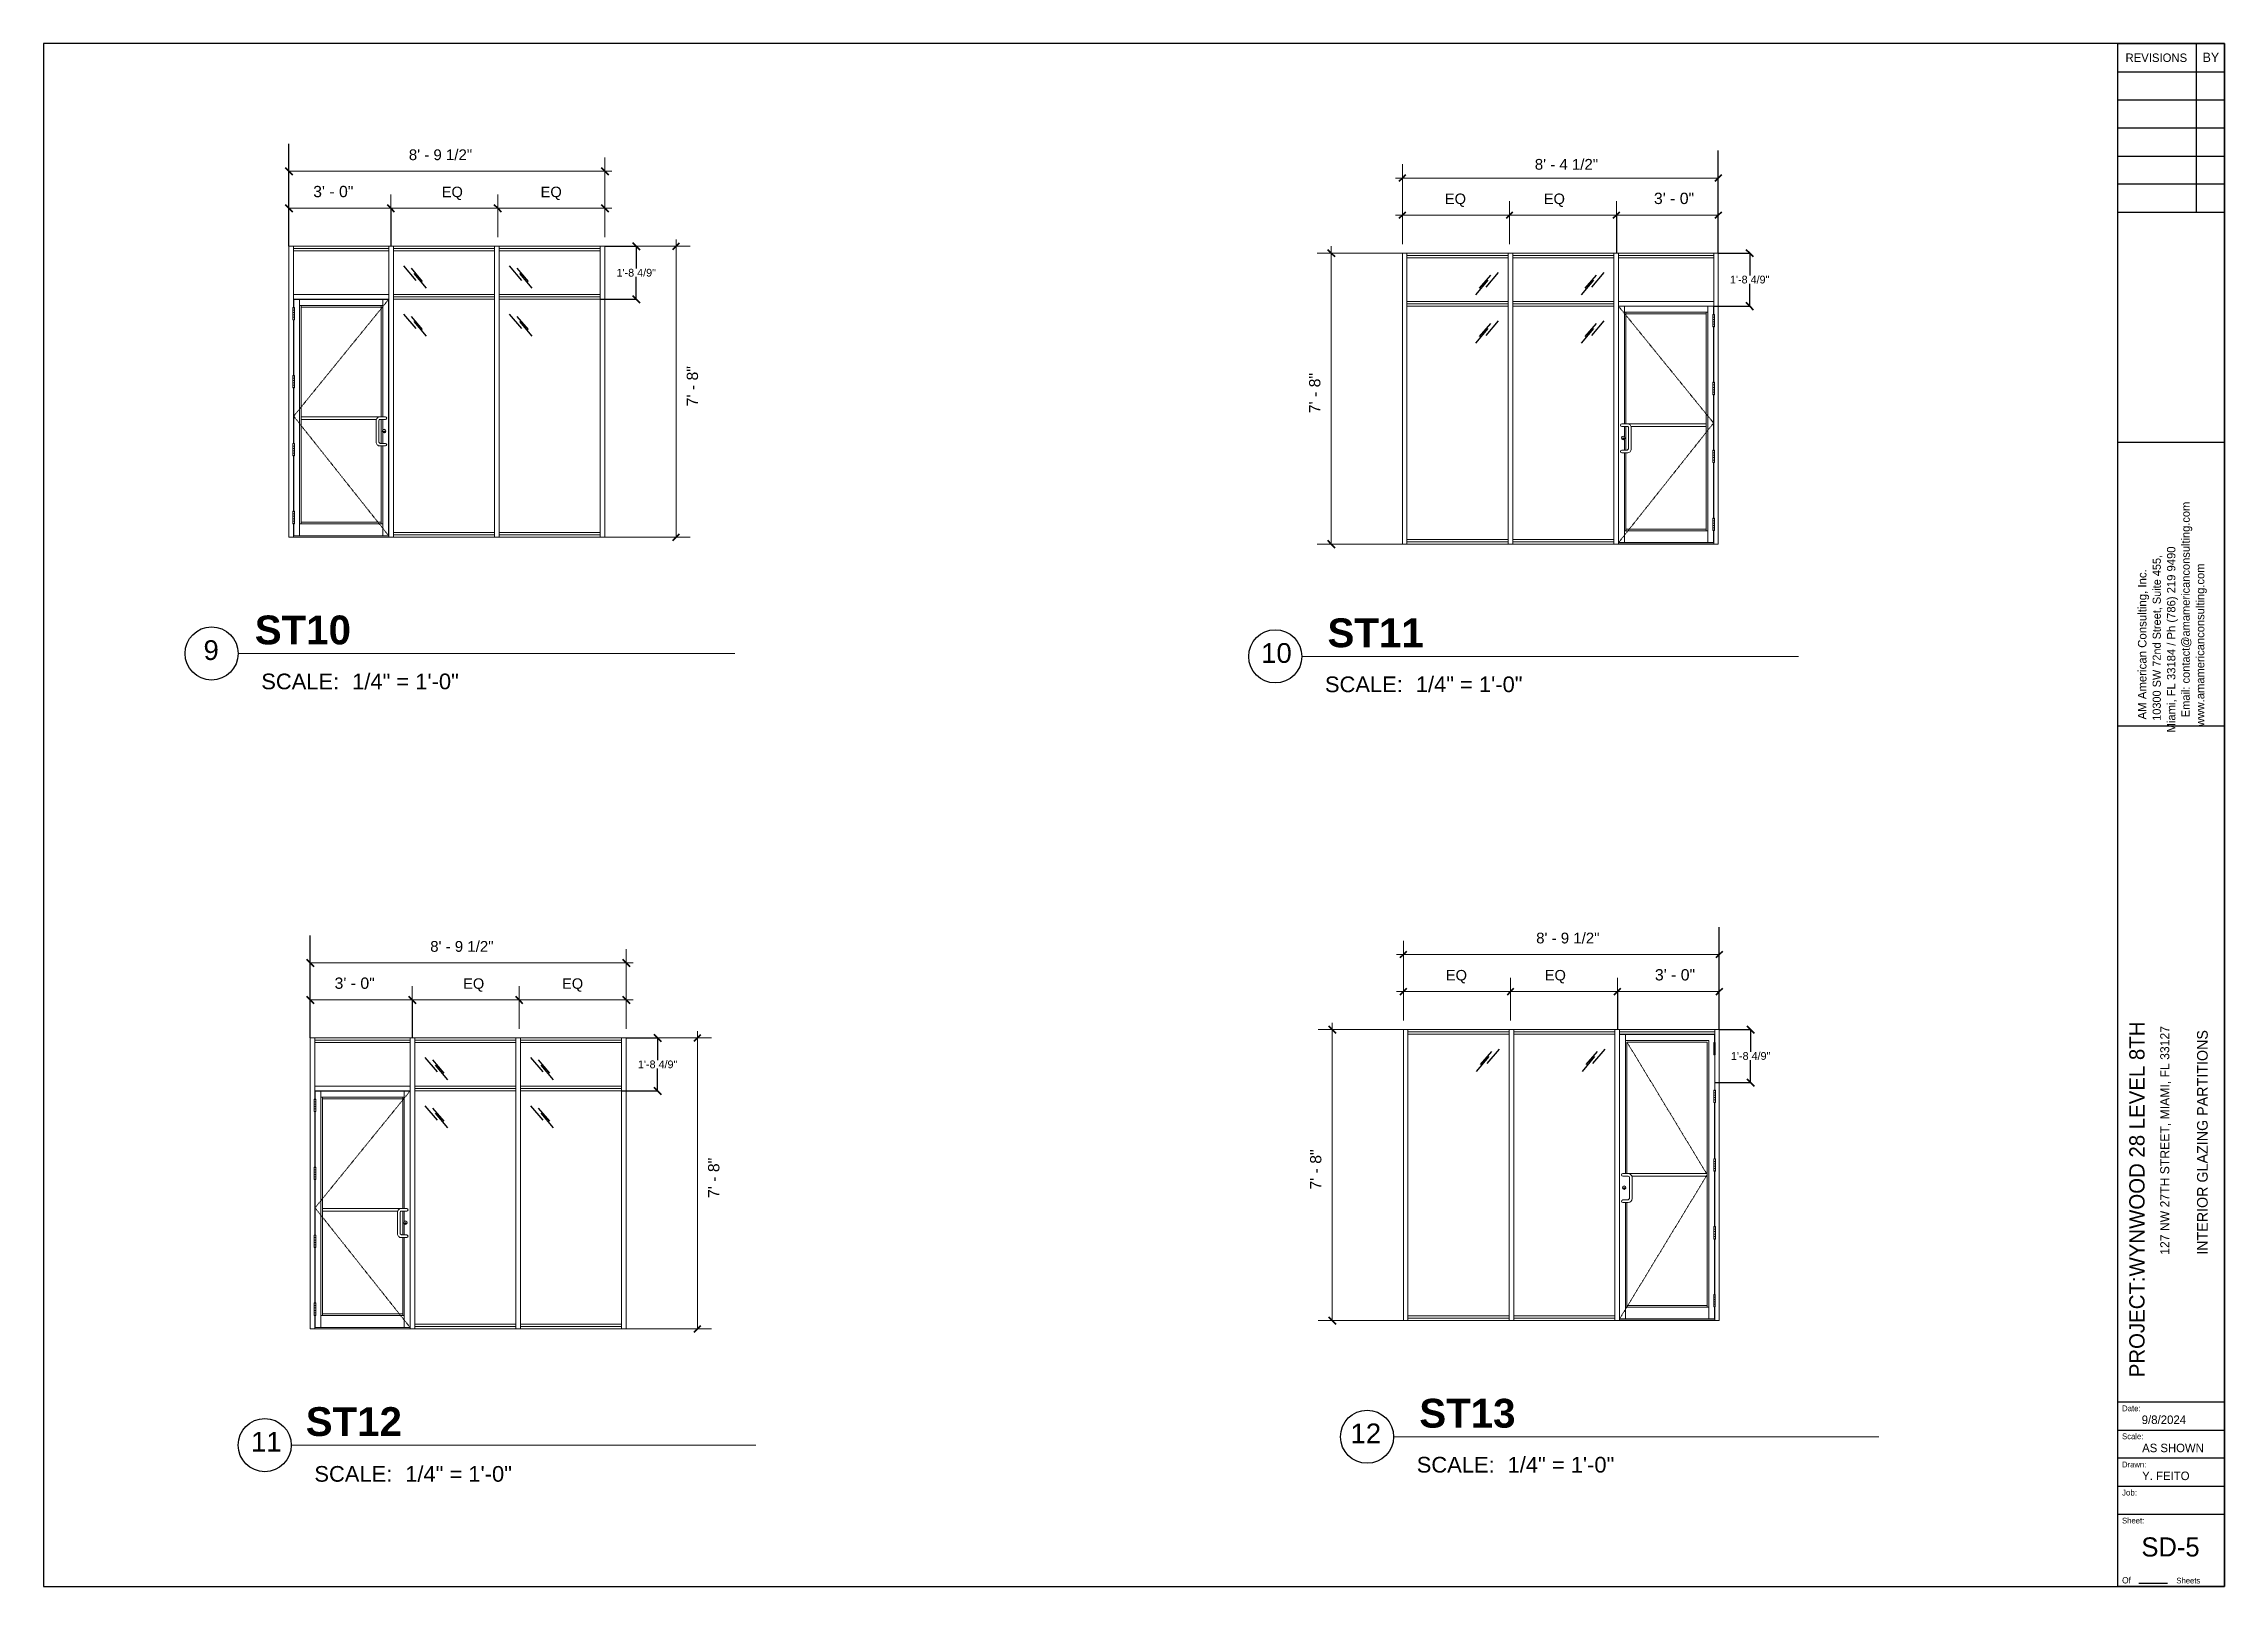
# Model space of a CAD drawing. Header units: inches. Extents: x -6061 to 13621, y -296 to 7483.
# Drawn here: x 4833 to 5540, y 3903 to 4404 of the extents above; entities that cross this region are included whole.
import ezdxf

# ---------------------------------------------------------------- set-up
doc = ezdxf.new("R2010")
doc.units = ezdxf.units.IN
doc.header["$MEASUREMENT"] = 0
doc.linetypes.add('HIDDEN', pattern=[0.375, 0.25, -0.125])
doc.layers.get('0').update_dxf_attribs({"linetype": 'CONTINUOUS'})
doc.layers.get('Defpoints').update_dxf_attribs({"color": 6, "linetype": 'CONTINUOUS', "lineweight": 15})
doc.styles.add('Arial$001H0', font='arial.ttf')
doc.styles.add('Arial$101H0', font='arialbd.ttf')
doc.styles.add('CIDFont+F1$001H0', font='')
doc.styles.add('CIDFont+F2$001H0', font='')
doc.styles.get('CIDFont+F1$001H0').set_extended_font_data('CIDFont+F1')
doc.styles.get('CIDFont+F2$001H0').set_extended_font_data('CIDFont+F2')
doc.dimstyles.get("Standard").update_dxf_attribs({"dimtxt": 0.18, "dimasz": 0.18, "dimexe": 0.18, "dimexo": 0.0625, "dimgap": 0.0625, "dimtad": 0, "dimtih": 1, "dimtoh": 1, "dimdec": 4, "dimzin": 0, "dimdsep": 46, "dimtxsty": 'Standard', "dimcen": 0.09, "dimadec": 0, "dimazin": 0, "dimtfac": 1, "dimtdec": 4, "dimtofl": 0, "dimtmove": 0, "dimatfit": 3, "dimfxl": 1, "dimtolj": 1, "dimtzin": 0, "dimlwd": -1, "dimlwe": -1, "dimarcsym": 0})

msp = doc.modelspace()

# ---------------------------------------------------------------- texts
at = {"color": 7, "true_color": 0x000007}
for s, height, style, p in [('REVISIONS', 2.745462, 'CIDFont+F1$001H0', (5507.94279, 4397.71046)), ('BY', 3.001664, 'CIDFont+F1$001H0', (5532.96306, 4397.71046)), ('8\' - 9 1/2"', 3.4905041, 'Arial$001H0', (4951.03526, 4365.86493)), ('8\' - 4 1/2"', 3.4905041, 'Arial$001H0', (5316.30622, 4362.75858)), ('3\' - 0"', 3.667117, 'Arial$001H0', (4920.01084, 4353.85136)), ('EQ', 3.40067, 'Arial$001H0', (4961.70724, 4353.85136)), ('EQ', 3.40067, 'Arial$001H0', (4993.79107, 4353.85136)), ('EQ', 3.40067, 'Arial$001H0', (5287.13549, 4351.62575)), ('EQ', 3.40067, 'Arial$001H0', (5319.21932, 4351.62575)), ('3\' - 0"', 3.667117, 'Arial$001H0', (5354.95899, 4351.62575)), ('ST10', 9.344675, 'Arial$101H0', (4901.06763, 4208.81357)), ('ST11', 9.344675, 'Arial$101H0', (5249.06865, 4207.87919)), ('9', 6.40061, 'Arial$001H0', (4884.42804, 4203.74054)), ('10', 6.400615, 'Arial$001H0', (5227.52093, 4202.80618)), ('SCALE:', 5.086183, 'Arial$001H0', (4903.17371, 4194.23693)), ('1/4" = 1\'-0"', 5.0830544, 'Arial$001H0', (4932.647, 4194.23693)), ('SCALE:', 5.086183, 'Arial$001H0', (5248.23376, 4193.30256)), ('1/4" = 1\'-0"', 5.0830544, 'Arial$001H0', (5277.70706, 4193.30256)), ('8\' - 9 1/2"', 3.4905041, 'Arial$001H0', (4957.96943, 4109.09126)), ('8\' - 9 1/2"', 3.4905041, 'Arial$001H0', (5316.75104, 4111.80977)), ('EQ', 3.40067, 'Arial$001H0', (5287.45103, 4099.7962)), ('EQ', 3.40067, 'Arial$001H0', (5319.53486, 4099.7962)), ('3\' - 0"', 3.667117, 'Arial$001H0', (5355.27453, 4099.7962)), ('3\' - 0"', 3.667117, 'Arial$001H0', (4926.94501, 4097.07769)), ('EQ', 3.40067, 'Arial$001H0', (4968.64142, 4097.07769)), ('EQ', 3.40067, 'Arial$001H0', (5000.72524, 4097.07769)), ('ST13', 9.344675, 'Arial$101H0', (5278.84642, 3954.75841)), ('Date:', 1.885676, 'CIDFont+F1$001H0', (5506.81379, 3960.05347)), ('ST12', 9.344675, 'Arial$101H0', (4917.59665, 3952.03989)), ('12', 6.400615, 'Arial$001H0', (5256.52031, 3949.68539)), ('9/8/2024', 2.76745, 'CIDFont+F1$001H0', (5513.18444, 3955.92398)), ('11', 6.400615, 'Arial$001H0', (4899.80562, 3946.96687)), ('Scale:', 1.867076, 'CIDFont+F1$001H0', (5506.81379, 3950.9987)), ('AS SHOWN', 2.746002, 'CIDFont+F1$001H0', (5513.3427, 3946.79084)), ('SCALE:', 5.086183, 'Arial$001H0', (4920.39818, 3937.20786)), ('1/4" = 1\'-0"', 5.0830544, 'Arial$001H0', (4949.87147, 3937.20786)), ('SCALE:', 5.086183, 'Arial$001H0', (5278.01165, 3940.18178)), ('1/4" = 1\'-0"', 5.0830544, 'Arial$001H0', (5307.48494, 3940.18178)), ('Drawn:', 1.858902, 'CIDFont+F1$001H0', (5506.81379, 3941.86451)), ('Y. FEITO', 2.758454, 'CIDFont+F1$001H0', (5513.3427, 3937.73587)), ('Job:', 1.920118, 'CIDFont+F1$001H0', (5506.81379, 3932.73031)), ('Sheet:', 1.863512, 'CIDFont+F1$001H0', (5506.81379, 3923.67555)), ('SD-5', 6.197286, 'CIDFont+F1$001H0', (5513.09755, 3912.95385)), ('Of', 2.05, 'CIDFont+F1$001H0', (5506.81379, 3904.21575)), ('Sheets', 1.85793, 'CIDFont+F1$001H0', (5524.44689, 3904.21575))]:
    msp.add_text(s, height=height, dxfattribs=dict(at, style=style)).set_placement(p)
for s, height, style, p in [('7\' - 8"', 3.667117, 'Arial$001H0', (5044.8552, 4286.01473)), ('7\' - 8"', 3.667117, 'Arial$001H0', (5246.75673, 4283.78912)), ('PROJECT:WYNWOOD 28 LEVEL 8TH', 4.9446233, 'CIDFont+F1$001H0', (5514.11179, 3971.09356)), ('127 NW 27TH STREET, MIAMI, FL 33127', 2.954715, 'CIDFont+F1$001H0', (5522.15451, 4010.80943)), ('INTERIOR GLAZING PARTITIONS', 3.4665729, 'CIDFont+F1$001H0', (5534.60859, 4010.8063)), ('7\' - 8"', 3.667117, 'Arial$001H0', (5051.78937, 4029.24106)), ('7\' - 8"', 3.667117, 'Arial$001H0', (5247.07227, 4031.95958))]:
    msp.add_text(s, height=height, rotation=90, dxfattribs=dict(at, style=style)).set_placement(p)
at = {"color": 146, "true_color": 0x105689, "style": 'CIDFont+F2$001H0'}
for s, height, p in [('Email: contact@amamericanconsulting.com', 2.6856395, (5528.7781, 4185.15555)), ('      Miami, FL 33184 / Ph (786) 219 9490', 2.7228606, (5524.1204, 4174.1654)), ('          AM American Consulting, Inc.', 2.766954, (5514.73583, 4174.1654)), ('          10300 SW 72nd Street, Suite 455,', 2.6511926, (5519.3923, 4174.1654)), ('        www.amamericanconsulting.com', 2.7028453, (5533.5037, 4174.1654))]:
    msp.add_text(s, height=height, rotation=90, dxfattribs=at).set_placement(p)

# ---------------------------------------------------------------- blocks, each defined once
blk = doc.blocks.new('*U51')
at = {"lineweight": 5}
for p, q in [((22993.25, -3884.44), (23032.75, -3884.44)), ((22993.25, -3884.44), (22993.25, -3994.44)), ((22995, -3884.44), (22995, -3994.44)), ((22995, -3886.19), (23031, -3886.19)), ((22995, -3904.44), (23031, -3904.44)), ((22997.82, -3906.76), (22997.82, -3948.94)), ((23031.25, -3907.59), (23030.65, -3907.59)), ((23031.25, -3907.59), (23031.25, -3912.29)), ((23031.29, -3933.27), (23030.69, -3933.27)), ((23031.29, -3933.27), (23031.29, -3937.97)), ((23031.29, -3958.95), (23030.69, -3958.95)), ((23031.29, -3958.95), (23031.29, -3963.65)), ((23031.25, -3984.63), (23030.65, -3984.63)), ((23031.25, -3984.63), (23031.25, -3989.33)), ((23032.75, -3994.44), (22993.25, -3994.44)), ((23031, -3993.94), (22995, -3993.94))]:
    blk.add_line(p, q, dxfattribs=at)
at = {"lineweight": 5, "extrusion": (0, 1, 0)}
for p, q in [((23031, -3907.59), (23031, -3884.44)), ((23032.75, -3994.44), (23032.75, -3884.44)), ((22995.04, -3993.86), (22995.04, -3904.51)), ((22995.04, -3904.51), (23030.96, -3904.51)), ((22997.22, -3948.94), (22997.22, -3904.56)), ((22997.22, -3906.76), (23028.78, -3906.76)), ((22997.82, -3907.39), (23028.18, -3907.39)), ((23028.18, -3989.43), (23028.18, -3906.76)), ((23028.78, -3993.86), (23028.78, -3904.51)), ((23030.65, -3907.69), (23031.25, -3907.69)), ((23030.65, -3908.59), (23031.25, -3908.59)), ((23030.96, -3907.59), (23030.96, -3904.51)), ((23031.25, -3909.49), (23030.65, -3909.49)), ((23031.25, -3910.39), (23030.65, -3910.39)), ((23031.25, -3911.29), (23030.65, -3911.29)), ((23030.65, -3912.19), (23031.25, -3912.19)), ((23030.96, -3933.27), (23030.96, -3912.29)), ((23031, -3933.27), (23031, -3912.29)), ((23030.69, -3933.37), (23031.29, -3933.37)), ((23030.69, -3934.27), (23031.29, -3934.27)), ((23031.29, -3935.17), (23030.69, -3935.17)), ((23031.29, -3936.07), (23030.69, -3936.07)), ((23031.29, -3936.97), (23030.69, -3936.97)), ((23030.69, -3937.87), (23031.29, -3937.87)), ((23030.96, -3958.95), (23030.96, -3937.97)), ((23031, -3958.95), (23031, -3937.97)), ((22997.22, -3953.8), (22997.22, -3949.94)), ((22997.82, -3958.94), (22997.82, -3949.94)), ((22997.22, -3958.94), (22997.22, -3954.8)), ((22997.22, -3993.86), (22997.22, -3959.94)), ((22997.82, -3989.43), (22997.82, -3959.94)), ((23030.69, -3959.05), (23031.29, -3959.05)), ((23030.69, -3959.95), (23031.29, -3959.95)), ((23031.29, -3960.85), (23030.69, -3960.85)), ((23031.29, -3961.75), (23030.69, -3961.75)), ((23031.29, -3962.65), (23030.69, -3962.65)), ((23030.69, -3963.55), (23031.29, -3963.55)), ((23030.96, -3984.63), (23030.96, -3963.65)), ((23031, -3984.63), (23031, -3963.65)), ((22997.22, -3989.43), (23028.78, -3989.43)), ((22997.82, -3988.8), (23028.18, -3988.8)), ((23025.71, -3989.37), (23025.71, -3989.37)), ((23030.65, -3984.73), (23031.25, -3984.73)), ((23031.25, -3985.63), (23030.65, -3985.63)), ((23031.25, -3986.53), (23030.65, -3986.53)), ((23031.25, -3987.43), (23030.65, -3987.43)), ((23030.65, -3988.33), (23031.25, -3988.33)), ((23030.65, -3989.23), (23031.25, -3989.23)), ((23030.96, -3993.86), (23030.96, -3989.33)), ((23031, -3994.44), (23031, -3989.33)), ((22995.04, -3993.86), (23030.96, -3993.86))]:
    blk.add_line(p, q, dxfattribs=at)
at = {"color": 8, "lineweight": 5}
blk.add_line((23031, -3885.31), (22995, -3885.31), dxfattribs=at)
at = {"lineweight": 5, "ltscale": 0.5}
blk.add_line((22995, -3902.69), (23031, -3902.69), dxfattribs=at)
at = {"color": 251, "linetype": 'HIDDEN', "lineweight": 5, "true_color": 0x636466}
for q in [(22995.04, -3904.51), (22995.04, -3993.86)]:
    blk.add_line((23030.96, -3948.67), q, dxfattribs=at)
at = {"color": 1, "lineweight": 5}
for p, q in [((22998.29, -3948.94), (23028.18, -3948.94)), ((22999.7, -3949.94), (23028.18, -3949.94))]:
    blk.add_line(p, q, dxfattribs=at)
at = {"lineweight": 5}
for points in [[(23031.25, -3912.29), (23030.65, -3912.29), (23030.65, -3907.59)], [(23031.29, -3937.97), (23030.69, -3937.97), (23030.69, -3933.27)], [(23031.29, -3963.65), (23030.69, -3963.65), (23030.69, -3958.95)], [(23031.25, -3989.33), (23030.65, -3989.33), (23030.65, -3984.63)]]:
    blk.add_lwpolyline(points, dxfattribs=at)
at = {"color": 1, "lineweight": 5}
blk.add_lwpolyline([(22998.29, -3948.94), (22996.29, -3948.94, 1), (22996.29, -3949.94), (22998.29, -3949.94, -0.414214), (22998.79, -3950.44), (22998.79, -3958.44), (22998.29, -3958.94), (22996.29, -3958.94, 1), (22996.29, -3959.94), (22998.29, -3959.94, 0.414214), (22999.79, -3958.44), (22999.79, -3950.44, 0.414214)], format="xyb", close=True, dxfattribs=at)
at = {"lineweight": 5}
blk.add_polyline3d([(22997.36, -3954.35, 0), (22997.31, -3954.35, 0), (22997.31, -3954.64, 0), (22997.36, -3954.64, 0)], close=True, dxfattribs=at)
for centre, radius in [((22996.76, -3954.3), 0.682), ((22996.76, -3954.3), 0.635), ((22996.76, -3954.52), 0.218)]:
    blk.add_circle(centre, radius, dxfattribs=at)
for centre, start, end in [((22996.75, -3954.54), 104.39871, 255.60129), ((22997.33, -3954.54), 284.39871, 75.60129)]:
    blk.add_arc(centre, 0.0919, start, end, dxfattribs=at)
blk = doc.blocks.new('_CLOSEDFILLED')
at = {"color": 0, "lineweight": -2, "true_color": 0x000000}
blk.add_line((-1, 0), (-2, 0), dxfattribs=at)
blk.add_solid([(-1, 0.2), (0, 0), (-1, 0.2), (-1, -0.2)], dxfattribs=at)
blk = doc.blocks.new('*D82')
at = {"color": 0, "transparency": 16777216}
for p, q in [((5375.91, 4335.69), (5386.2, 4335.69)), ((5386.02, 4335.51), (5386.02, 4328.47)), ((5386.02, 4318.71), (5386.02, 4325.76)), ((5374.41, 4318.53), (5386.2, 4318.53))]:
    blk.add_line(p, q, dxfattribs=at)
at = {"layer": 'Defpoints', "color": 0, "transparency": 16777216}
for p in [(5375.85, 4335.69), (5374.35, 4318.53), (5386.02, 4318.53)]:
    blk.add_point(p, dxfattribs=at)
at = {"color": 0, "transparency": 16777216, "xscale": 0.18, "yscale": 0.18, "zscale": 0.18}
for p, rotation in [((5386.02, 4335.69), 90), ((5386.02, 4318.53), 270)]:
    blk.add_blockref('_CLOSEDFILLED', p, dxfattribs=dict(at, rotation=rotation))
at = {"color": 0, "transparency": 16777216, "insert": (5386.02, 4327.11), "char_height": 2.5, "attachment_point": 5, "style": 'Arial$001H0'}
blk.add_mtext('1\'-8 4/9"', dxfattribs=at)
blk = doc.blocks.new('*D83')
at = {"color": 0, "transparency": 16777216}
for p, q in [((5376.23, 4083.86), (5386.51, 4083.86)), ((5386.33, 4083.68), (5386.33, 4076.64)), ((5386.33, 4066.88), (5386.33, 4073.93)), ((5374.72, 4066.7), (5386.51, 4066.7))]:
    blk.add_line(p, q, dxfattribs=at)
at = {"layer": 'Defpoints', "color": 0, "transparency": 16777216}
for p in [(5376.16, 4083.86), (5374.66, 4066.7), (5386.33, 4066.7)]:
    blk.add_point(p, dxfattribs=at)
at = {"color": 0, "transparency": 16777216, "xscale": 0.18, "yscale": 0.18, "zscale": 0.18}
for p, rotation in [((5386.33, 4083.86), 90), ((5386.33, 4066.7), 270)]:
    blk.add_blockref('_CLOSEDFILLED', p, dxfattribs=dict(at, rotation=rotation))
at = {"color": 0, "transparency": 16777216, "insert": (5386.33, 4075.28), "char_height": 2.5, "attachment_point": 5, "style": 'Arial$001H0'}
blk.add_mtext('1\'-8 4/9"', dxfattribs=at)
blk = doc.blocks.new('*D84')
at = {"color": 0, "transparency": 16777216}
for p, q in [((5021.64, 4081.14), (5031.93, 4081.14)), ((5031.75, 4080.96), (5031.75, 4073.92)), ((5031.75, 4064.16), (5031.75, 4071.21)), ((5020.14, 4063.98), (5031.93, 4063.98))]:
    blk.add_line(p, q, dxfattribs=at)
at = {"layer": 'Defpoints', "color": 0, "transparency": 16777216}
for p in [(5021.58, 4081.14), (5020.08, 4063.98), (5031.75, 4063.98)]:
    blk.add_point(p, dxfattribs=at)
at = {"color": 0, "transparency": 16777216, "xscale": 0.18, "yscale": 0.18, "zscale": 0.18}
for p, rotation in [((5031.75, 4081.14), 90), ((5031.75, 4063.98), 270)]:
    blk.add_blockref('_CLOSEDFILLED', p, dxfattribs=dict(at, rotation=rotation))
at = {"color": 0, "transparency": 16777216, "insert": (5031.75, 4072.56), "char_height": 2.5, "attachment_point": 5, "style": 'Arial$001H0'}
blk.add_mtext('1\'-8 4/9"', dxfattribs=at)
blk = doc.blocks.new('*D85')
at = {"color": 0, "transparency": 16777216}
for p, q in [((5014.71, 4337.91), (5024.99, 4337.91)), ((5024.81, 4337.73), (5024.81, 4330.69)), ((5024.81, 4320.94), (5024.81, 4327.98)), ((5013.21, 4320.76), (5024.99, 4320.76))]:
    blk.add_line(p, q, dxfattribs=at)
at = {"layer": 'Defpoints', "color": 0, "transparency": 16777216}
for p in [(5014.65, 4337.91), (5013.14, 4320.76), (5024.81, 4320.76)]:
    blk.add_point(p, dxfattribs=at)
at = {"color": 0, "transparency": 16777216, "xscale": 0.18, "yscale": 0.18, "zscale": 0.18}
for p, rotation in [((5024.81, 4337.91), 90), ((5024.81, 4320.76), 270)]:
    blk.add_blockref('_CLOSEDFILLED', p, dxfattribs=dict(at, rotation=rotation))
at = {"color": 0, "transparency": 16777216, "insert": (5024.81, 4329.34), "char_height": 2.5, "attachment_point": 5, "style": 'Arial$001H0'}
blk.add_mtext('1\'-8 4/9"', dxfattribs=at)

# ---------------------------------------------------------------- dimensions: what is measured, and where the dimension line sits
at = {"color": 7}
for base, p1, p2, picture, middle in [((5024.81331, 4320.75851), (5014.64527, 4337.91343), (5013.14421, 4320.75851), '*D85', (5024.81331, 4329.33597)), ((5386.01577, 4318.5329), (5375.84774, 4335.68782), (5374.34667, 4318.5329), '*D82', (5386.01577, 4327.11036)), ((5386.33131, 4066.70335), (5376.16327, 4083.85828), (5374.66221, 4066.70335), '*D83', (5386.33131, 4075.28082)), ((5031.74748, 4063.98484), (5021.57945, 4081.13976), (5020.07838, 4063.98484), '*D84', (5031.74748, 4072.5623))]:
    dim = msp.add_linear_dim(base=base, p1=p1, p2=p2, angle=90, text='1\'-8 4/9"', dimstyle='Standard', override={"dimtxt": 2.5, "dimzin": 8, "dimtxsty": 'Arial$001H0', "dimtdec": 2, "dimtofl": 1, "dimtolj": 0, "dimtzin": 8}, dxfattribs=at)
    dim.commit()
    dim.dimension.update_dxf_attribs({"geometry": picture, "text_midpoint": middle})

# ---------------------------------------------------------------- linework, layer by layer
at = {"color": 7, "linetype": 'Continuous', "lineweight": 25, "true_color": 0x000007}
for p, q in [((5505.38391, 4403.65761), (5540.01442, 4403.65761)), ((5505.38391, 4403.65758), (5505.38391, 3903.26261)), ((5530.88022, 4403.65758), (5530.88022, 4349.01129)), ((5505.38391, 4394.52341), (5540.01442, 4394.52341)), ((5505.38391, 4385.38921), (5540.01442, 4385.38921)), ((5505.38391, 4376.33445), (5540.01442, 4376.33445)), ((5505.38391, 4367.20026), (5540.01442, 4367.20026)), ((5505.38391, 4358.14548), (5540.01442, 4358.14548)), ((5505.38391, 4349.01129), (5540.01442, 4349.01129)), ((5505.38391, 4274.42862), (5540.01442, 4274.42862)), ((5505.38391, 4274.42862), (5540.01442, 4274.42862)), ((5505.38391, 4182.37182), (5540.01442, 4182.37182)), ((5540.01442, 3962.9923), (5505.38391, 3962.9923)), ((5540.01442, 3953.85811), (5505.38391, 3953.85811)), ((5540.01442, 3944.80334), (5505.38391, 3944.80334)), ((5540.01442, 3935.66915), (5505.38391, 3935.66915)), ((5540.01442, 3926.61438), (5505.38391, 3926.61438)), ((5512.2147, 3904.29517), (5521.58718, 3904.29517))]:
    msp.add_line(p, q, dxfattribs=at)
for p, q in [((4912.14461, 4356.44167), (4912.14461, 4371.17837)), ((5375.84774, 4354.21606), (5375.84774, 4368.95276)), ((4912.14461, 4337.91343), (4912.14461, 4356.44167)), ((5375.84774, 4335.68782), (5375.84774, 4354.21606)), ((4945.20681, 4350.24737), (4945.20681, 4337.91343)), ((5342.78554, 4348.02176), (5342.78554, 4335.68782)), ((4919.07878, 4099.668), (4919.07878, 4114.4047)), ((5376.16327, 4102.38652), (5376.16327, 4117.12322)), ((4919.07878, 4081.13976), (4919.07878, 4099.668)), ((5343.10107, 4096.19222), (5343.10107, 4083.85828)), ((5376.16327, 4083.85828), (5376.16327, 4102.38652)), ((4952.14098, 4093.4737), (4952.14098, 4081.13976))]:
    msp.add_line(p, q)
at = {"color": 7, "linetype": 'Continuous', "lineweight": 9, "true_color": 0x000007}
for p, q in [((5014.64527, 4362.26095), (5014.64527, 4366.74601)), ((5016.88781, 4362.26095), (4912.14461, 4362.26095)), ((5014.64527, 4362.26095), (5014.64527, 4340.87678)), ((5271.10454, 4360.03533), (5375.84774, 4360.03533)), ((5273.34707, 4360.03533), (5273.34707, 4364.5204)), ((5273.34707, 4360.03533), (5273.34707, 4338.65117)), ((4945.20681, 4350.24737), (4945.20681, 4354.73244)), ((4945.20681, 4350.24737), (4945.20681, 4354.73244)), ((4979.886, 4350.24737), (4979.886, 4354.73244)), ((5014.64527, 4350.24737), (5014.64527, 4354.73244)), ((5273.34707, 4348.02176), (5273.34707, 4352.50683)), ((5308.10635, 4348.02176), (5308.10635, 4352.50683)), ((5342.78554, 4348.02176), (5342.78554, 4352.50683)), ((5342.78554, 4348.02176), (5342.78554, 4352.50683)), ((4947.44935, 4350.24737), (4912.14461, 4350.24737)), ((4979.886, 4350.24737), (4942.96428, 4350.24737)), ((4979.886, 4350.24737), (4979.886, 4340.87678)), ((5016.88781, 4350.24737), (4979.886, 4350.24737)), ((5014.64527, 4350.24737), (5014.64527, 4340.87678)), ((5271.10454, 4348.02176), (5308.10635, 4348.02176)), ((5273.34707, 4348.02176), (5273.34707, 4338.65117)), ((5308.10635, 4348.02176), (5308.10635, 4338.65117)), ((5308.10635, 4348.02176), (5345.02807, 4348.02176)), ((5340.543, 4348.02176), (5375.84774, 4348.02176)), ((5037.71134, 4337.91343), (5014.64527, 4337.91343)), ((5037.71134, 4340.15597), (5037.71134, 4243.56683)), ((5037.71134, 4337.91343), (5042.2765, 4337.91343)), ((5250.28101, 4337.93036), (5250.28101, 4241.34122)), ((5250.28101, 4335.68782), (5245.71585, 4335.68782)), ((5250.28101, 4335.68782), (5273.34707, 4335.68782)), ((5037.71134, 4243.56137), (5014.64527, 4243.56137)), ((5037.71134, 4243.56137), (5042.2765, 4243.56137)), ((5250.28101, 4241.33576), (5245.71585, 4241.33576)), ((5250.28101, 4241.33576), (5273.34707, 4241.33576)), ((4895.66963, 4205.85024), (5056.81171, 4205.85024)), ((5240.72968, 4204.91587), (5401.87176, 4204.91587)), ((5273.66261, 4108.20579), (5273.66261, 4112.69086)), ((5023.82198, 4105.48727), (4919.07878, 4105.48727)), ((5021.57945, 4105.48727), (5021.57945, 4109.97234)), ((5021.57945, 4105.48727), (5021.57945, 4084.10311)), ((5271.42008, 4108.20579), (5376.16327, 4108.20579)), ((5273.66261, 4108.20579), (5273.66261, 4086.82163)), ((4952.14098, 4093.4737), (4952.14098, 4097.95877)), ((4952.14098, 4093.4737), (4952.14098, 4097.95877)), ((4986.82017, 4093.4737), (4986.82017, 4097.95877)), ((5021.57945, 4093.4737), (5021.57945, 4097.95877)), ((5271.42008, 4096.19222), (5308.42189, 4096.19222)), ((5273.66261, 4096.19222), (5273.66261, 4100.67728)), ((5273.66261, 4096.19222), (5273.66261, 4086.82163)), ((5308.42189, 4096.19222), (5308.42189, 4100.67728)), ((5308.42189, 4096.19222), (5308.42189, 4086.82163)), ((5308.42189, 4096.19222), (5345.34361, 4096.19222)), ((5340.85854, 4096.19222), (5376.16327, 4096.19222)), ((5343.10107, 4096.19222), (5343.10107, 4100.67728)), ((5343.10107, 4096.19222), (5343.10107, 4100.67728)), ((4954.38352, 4093.4737), (4919.07878, 4093.4737)), ((4986.82017, 4093.4737), (4949.89845, 4093.4737)), ((4986.82017, 4093.4737), (4986.82017, 4084.10311)), ((5023.82198, 4093.4737), (4986.82017, 4093.4737)), ((5021.57945, 4093.4737), (5021.57945, 4084.10311)), ((5044.64551, 4083.3823), (5044.64551, 3986.79315)), ((5250.59655, 4083.85828), (5246.03139, 4083.85828)), ((5250.59655, 4086.10081), (5250.59655, 3989.51167)), ((5250.59655, 4083.85828), (5273.66261, 4083.85828)), ((5044.64551, 4081.13976), (5021.57945, 4081.13976)), ((5044.64551, 4081.13976), (5049.21067, 4081.13976)), ((5044.64551, 3986.78769), (5021.57945, 3986.78769)), ((5044.64551, 3986.78769), (5049.21067, 3986.78769)), ((5250.59655, 3989.50621), (5246.03139, 3989.50621)), ((5250.59655, 3989.50621), (5273.66261, 3989.50621)), ((4912.89788, 3949.07657), (5063.6282, 3949.07657)), ((5270.50756, 3951.79509), (5427.96548, 3951.79509))]:
    msp.add_line(p, q, dxfattribs=at)
at = {"color": 7, "linetype": 'Continuous', "lineweight": 40, "true_color": 0x000007}
for p, q in [((4912.14461, 4362.26095), (4911.02335, 4363.38221)), ((4912.14461, 4362.26095), (4913.26588, 4361.13968)), ((5014.64527, 4362.26095), (5013.52401, 4363.38221)), ((5014.64527, 4362.26095), (5015.76654, 4361.13968)), ((5273.34707, 4360.03533), (5272.22581, 4358.91407)), ((5273.34707, 4360.03533), (5274.46834, 4361.1566)), ((5375.84774, 4360.03533), (5374.72647, 4358.91407)), ((5375.84774, 4360.03533), (5376.969, 4361.1566)), ((4912.14461, 4350.24737), (4911.02335, 4351.36864)), ((4945.20681, 4350.24737), (4944.08555, 4351.36864)), ((4945.20681, 4350.24737), (4944.08555, 4351.36864)), ((4979.886, 4350.24737), (4978.76473, 4351.36864)), ((5014.64527, 4350.24737), (5013.52401, 4351.36864)), ((4912.14461, 4350.24737), (4913.26588, 4349.1261)), ((4945.20681, 4350.24737), (4946.32808, 4349.1261)), ((4945.20681, 4350.24737), (4946.32808, 4349.1261)), ((4979.886, 4350.24737), (4981.00726, 4349.1261)), ((5014.64527, 4350.24737), (5015.76654, 4349.1261)), ((5273.34707, 4348.02176), (5272.22581, 4346.90049)), ((5273.34707, 4348.02176), (5274.46834, 4349.14303)), ((5308.10635, 4348.02176), (5306.98508, 4346.90049)), ((5308.10635, 4348.02176), (5309.22762, 4349.14303)), ((5342.78554, 4348.02176), (5341.66427, 4346.90049)), ((5342.78554, 4348.02176), (5341.66427, 4346.90049)), ((5342.78554, 4348.02176), (5343.9068, 4349.14303)), ((5342.78554, 4348.02176), (5343.9068, 4349.14303)), ((5375.84774, 4348.02176), (5374.72647, 4346.90049)), ((5375.84774, 4348.02176), (5376.969, 4349.14303)), ((5024.81331, 4337.91343), (5023.69204, 4339.0347)), ((5024.81331, 4337.91343), (5025.93458, 4336.79217)), ((5037.71134, 4337.91343), (5036.59007, 4336.79217)), ((5037.71134, 4337.91343), (5038.8326, 4339.0347)), ((5250.28101, 4335.68782), (5249.15974, 4336.80909)), ((5386.01577, 4335.68782), (5384.8945, 4336.80909)), ((5250.28101, 4335.68782), (5251.40228, 4334.56656)), ((5386.01577, 4335.68782), (5387.13704, 4334.56655)), ((5024.81331, 4320.75851), (5023.69204, 4321.87978)), ((5024.81331, 4320.75851), (5025.93458, 4319.55716)), ((5386.01577, 4318.5329), (5384.8945, 4319.65416)), ((5386.01577, 4318.5329), (5387.13704, 4317.33154)), ((5037.71134, 4243.56137), (5036.59007, 4242.36001)), ((5037.71134, 4243.56137), (5038.8326, 4244.68263)), ((5250.28101, 4241.33576), (5249.15974, 4242.45702)), ((5250.28101, 4241.33576), (5251.40228, 4240.1344)), ((4919.07878, 4105.48727), (4917.95752, 4106.60854)), ((4919.07878, 4105.48727), (4920.20005, 4104.36601)), ((5021.57945, 4105.48727), (5020.45818, 4106.60854)), ((5021.57945, 4105.48727), (5022.70071, 4104.36601)), ((5273.66261, 4108.20579), (5272.54134, 4107.08452)), ((5273.66261, 4108.20579), (5274.78388, 4109.32706)), ((5376.16327, 4108.20579), (5375.04201, 4107.08452)), ((5376.16327, 4108.20579), (5377.28454, 4109.32706)), ((5273.66261, 4096.19222), (5272.54134, 4095.07095)), ((5273.66261, 4096.19222), (5274.78388, 4097.31348)), ((5308.42189, 4096.19222), (5307.30062, 4095.07095)), ((5308.42189, 4096.19222), (5309.54315, 4097.31348)), ((5343.10107, 4096.19222), (5341.97981, 4095.07095)), ((5343.10107, 4096.19222), (5341.97981, 4095.07095)), ((5343.10107, 4096.19222), (5344.22234, 4097.31348)), ((5343.10107, 4096.19222), (5344.22234, 4097.31348)), ((5376.16327, 4096.19222), (5375.04201, 4095.07095)), ((5376.16327, 4096.19222), (5377.28454, 4097.31348)), ((4919.07878, 4093.4737), (4917.95752, 4094.59496)), ((4919.07878, 4093.4737), (4920.20005, 4092.35243)), ((4952.14098, 4093.4737), (4951.01972, 4094.59496)), ((4952.14098, 4093.4737), (4951.01972, 4094.59496)), ((4952.14098, 4093.4737), (4953.26225, 4092.35243)), ((4952.14098, 4093.4737), (4953.26225, 4092.35243)), ((4986.82017, 4093.4737), (4985.6989, 4094.59496)), ((4986.82017, 4093.4737), (4987.94144, 4092.35243)), ((5021.57945, 4093.4737), (5020.45818, 4094.59496)), ((5021.57945, 4093.4737), (5022.70071, 4092.35243)), ((5031.74748, 4081.13976), (5030.62621, 4082.26103)), ((5044.64551, 4081.13976), (5045.76678, 4082.26103)), ((5250.59655, 4083.85828), (5249.47528, 4084.97955)), ((5250.59655, 4083.85828), (5251.71781, 4082.73701)), ((5386.33131, 4083.85828), (5385.21004, 4084.97954)), ((5386.33131, 4083.85828), (5387.45257, 4082.73701)), ((5031.74748, 4081.13976), (5032.86875, 4080.01849)), ((5044.64551, 4081.13976), (5043.52424, 4080.01849)), ((5031.74748, 4063.98484), (5030.62621, 4065.10611)), ((5031.74748, 4063.98484), (5032.86875, 4062.78348)), ((5386.33131, 4066.70335), (5385.21004, 4067.82462)), ((5386.33131, 4066.70335), (5387.45257, 4065.502)), ((5250.59655, 3989.50621), (5249.47528, 3990.62748)), ((5044.64551, 3986.78769), (5043.52424, 3985.58634)), ((5044.64551, 3986.78769), (5045.76678, 3987.90896)), ((5250.59655, 3989.50621), (5251.71781, 3988.30486))]:
    msp.add_line(p, q, dxfattribs=at)
at = {"lineweight": 5, "ltscale": 0.5}
for p, q in [((4978.83438, 4337.91343), (4946.02559, 4337.91343)), ((5013.14422, 4337.91343), (4980.33543, 4337.91343)), ((5274.84813, 4335.68782), (5307.65692, 4335.68782)), ((5309.15797, 4335.68782), (5341.96676, 4335.68782)), ((5275.16367, 4083.85828), (5307.97245, 4083.85828)), ((5309.47351, 4083.85828), (5342.28229, 4083.85828)), ((4985.76855, 4081.13976), (4952.95976, 4081.13976)), ((5020.07839, 4081.13976), (4987.2696, 4081.13976))]:
    msp.add_line(p, q, dxfattribs=at)
at = {"color": 8, "lineweight": 5}
for p, q in [((4946.02559, 4337.16291), (4978.83438, 4337.16291)), ((4980.33543, 4337.16291), (5013.14422, 4337.16291)), ((5307.65692, 4334.93729), (5274.84813, 4334.93729)), ((5341.96676, 4334.93729), (5309.15797, 4334.93729)), ((4946.02559, 4321.50902), (4978.83438, 4321.50903)), ((4980.33543, 4321.50902), (5013.14422, 4321.50903)), ((5307.65691, 4319.28341), (5274.84813, 4319.28342)), ((5341.96676, 4319.28341), (5309.15797, 4319.28342)), ((4946.02559, 4244.31187), (4978.83438, 4244.31187)), ((4980.33543, 4244.31187), (5013.14422, 4244.31187)), ((5307.65692, 4242.08626), (5274.84813, 4242.08626)), ((5341.96676, 4242.08626), (5309.15797, 4242.08626)), ((5307.97245, 4083.10775), (5275.16367, 4083.10775)), ((5342.28229, 4083.10775), (5309.47351, 4083.10775)), ((5374.66221, 4083.10775), (5343.78335, 4083.10775)), ((4952.95976, 4080.38923), (4985.76855, 4080.38923)), ((4987.2696, 4080.38923), (5020.07839, 4080.38923)), ((4952.95976, 4064.73534), (4985.76855, 4064.73536)), ((4987.26961, 4064.73535), (5020.07839, 4064.73536)), ((5307.97245, 3990.25672), (5275.16367, 3990.25672)), ((5342.28229, 3990.25672), (5309.47351, 3990.25672)), ((4952.95976, 3987.5382), (4985.76855, 3987.5382)), ((4987.2696, 3987.5382), (5020.07839, 3987.5382))]:
    msp.add_line(p, q, dxfattribs=at)
at = {"lineweight": 5}
for p, q in [((4978.83438, 4337.91345), (4978.83438, 4243.56137)), ((4978.83438, 4336.41235), (4946.02559, 4336.41235)), ((5013.14422, 4336.41235), (4980.33543, 4336.41235)), ((5274.84813, 4334.18674), (5307.65692, 4334.18674)), ((5309.15797, 4335.68783), (5309.15797, 4241.33575)), ((5309.15797, 4334.18674), (5341.96676, 4334.18674)), ((4978.83438, 4245.06243), (4946.02559, 4245.06243)), ((5013.14422, 4245.06243), (4980.33543, 4245.06243)), ((4978.83438, 4243.56137), (4946.02559, 4243.56137)), ((5013.14422, 4243.56137), (4980.33543, 4243.56137)), ((5274.84813, 4242.83682), (5307.65692, 4242.83682)), ((5274.84813, 4241.33576), (5307.65692, 4241.33576)), ((5309.15797, 4242.83681), (5341.96676, 4242.83681)), ((5309.15797, 4241.33575), (5341.96676, 4241.33575)), ((5275.16367, 4082.3572), (5307.97245, 4082.3572)), ((5309.47351, 4083.85829), (5309.47351, 3989.50621)), ((5309.47351, 4082.3572), (5342.28229, 4082.3572)), ((5342.28229, 4083.85828), (5376.16327, 4083.85828)), ((5342.28229, 4083.85828), (5342.2823, 3989.50621)), ((5343.78335, 4083.85828), (5343.78335, 3989.50621)), ((5343.78335, 4082.35722), (5374.66221, 4082.35722)), ((5343.78335, 4082.35719), (5374.66221, 4082.35719)), ((4985.76855, 4079.63868), (4952.95976, 4079.63868)), ((4985.76855, 4081.13977), (4985.76855, 3986.78769)), ((5020.07839, 4079.63868), (4987.2696, 4079.63868)), ((5346.20194, 4079.82461), (5346.20194, 4037.16978)), ((5374.87142, 4079.65394), (5374.35677, 4079.65394)), ((5374.87142, 4079.65394), (5374.87142, 4075.62253)), ((5374.90928, 4064.2032), (5374.39463, 4064.2032)), ((5374.90928, 4064.2032), (5374.90928, 4060.17179)), ((5374.90928, 4041.97307), (5374.39463, 4041.97307)), ((5374.90928, 4041.97307), (5374.90928, 4037.94166)), ((5374.90928, 4019.94568), (5374.39463, 4019.94568)), ((5374.90928, 4019.94568), (5374.90928, 4015.91427)), ((5374.87141, 3997.91828), (5374.35677, 3997.91828)), ((5374.87141, 3997.91828), (5374.87141, 3993.88688)), ((5275.16367, 3991.00727), (5307.97245, 3991.00727)), ((5309.47351, 3991.00727), (5342.28229, 3991.00727)), ((4985.76855, 3988.28875), (4952.95976, 3988.28875)), ((4985.76855, 3986.78769), (4952.95976, 3986.78769)), ((5020.07839, 3988.28875), (4987.2696, 3988.28875)), ((5020.07839, 3986.78769), (4987.2696, 3986.7877)), ((5275.16367, 3989.50621), (5307.97245, 3989.50621)), ((5309.47351, 3989.50621), (5342.28229, 3989.50621)), ((5376.16326, 3989.50619), (5342.28229, 3989.50621)), ((5374.66221, 3989.93507), (5343.78335, 3989.93507))]:
    msp.add_line(p, q, dxfattribs=at)
at = {"lineweight": 5, "extrusion": (0, 1, 0)}
for p, q in [((5343.81661, 4082.29063), (5374.62896, 4082.29065)), ((5345.68731, 4037.16978), (5345.68731, 4082.29063)), ((5374.62896, 4079.65394), (5374.62896, 4082.29065)), ((5374.66221, 4064.0001), (5374.66221, 4083.85828)), ((5376.16321, 3989.50619), (5376.16327, 4083.85828)), ((5345.68732, 4080.3607), (5372.75825, 4080.36072)), ((5346.20194, 4079.82461), (5372.24358, 4079.82461)), ((5372.24358, 3993.80368), (5372.24358, 4079.82461)), ((5372.75825, 3989.99786), (5372.75825, 4080.36072)), ((5374.35677, 4079.56816), (5374.87142, 4079.56816)), ((5374.35677, 4078.79619), (5374.87142, 4078.79619)), ((5374.87142, 4078.02422), (5374.35677, 4078.02422)), ((5374.87142, 4077.25225), (5374.35677, 4077.25225)), ((5374.87142, 4076.48028), (5374.35677, 4076.48028)), ((5374.35677, 4075.70831), (5374.87142, 4075.70831)), ((5343.8166, 3989.99786), (5343.8166, 4066.63679)), ((5374.39463, 4064.11742), (5374.90928, 4064.11742)), ((5374.39463, 4063.34545), (5374.90928, 4063.34545)), ((5374.90928, 4062.57348), (5374.39463, 4062.57348)), ((5374.90928, 4061.80151), (5374.39463, 4061.80151)), ((5374.90928, 4061.02954), (5374.39463, 4061.02954)), ((5374.39463, 4060.25757), (5374.90928, 4060.25757)), ((5374.62896, 4041.97307), (5374.62896, 4059.96869)), ((5374.66221, 4041.97307), (5374.66221, 4059.96869)), ((5374.39463, 4041.8873), (5374.90928, 4041.8873)), ((5374.39463, 4041.11532), (5374.90928, 4041.11532)), ((5374.90928, 4040.34335), (5374.39463, 4040.34335)), ((5374.90928, 4039.57138), (5374.39463, 4039.57138)), ((5374.90928, 4038.79941), (5374.39463, 4038.79941)), ((5374.39463, 4038.02744), (5374.90928, 4038.02744)), ((5374.62896, 4019.94568), (5374.62896, 4037.94166)), ((5374.66221, 4019.94568), (5374.66221, 4037.94166)), ((5345.68731, 3989.99786), (5345.68731, 4027.73457)), ((5346.20198, 3993.80368), (5346.20198, 4027.73457)), ((5374.39463, 4019.8599), (5374.90928, 4019.8599)), ((5374.39463, 4019.08793), (5374.90928, 4019.08793)), ((5374.90928, 4018.31596), (5374.39463, 4018.31596)), ((5374.90928, 4017.54399), (5374.39463, 4017.54399)), ((5374.90928, 4016.77202), (5374.39463, 4016.77202)), ((5374.39463, 4016.00004), (5374.90928, 4016.00004)), ((5374.62896, 3997.91828), (5374.62896, 4015.91427)), ((5374.66221, 3997.91828), (5374.66221, 4015.91427)), ((5374.35677, 3997.83251), (5374.87141, 3997.83251)), ((5345.68731, 3993.80368), (5372.75825, 3993.80368)), ((5346.20198, 3994.33977), (5372.24358, 3994.33977)), ((5370.11894, 3993.84857), (5370.11894, 3993.85286)), ((5374.87141, 3997.06054), (5374.35677, 3997.06054)), ((5374.87141, 3996.28857), (5374.35677, 3996.28857)), ((5374.87141, 3995.51659), (5374.35677, 3995.51659)), ((5374.35677, 3994.74462), (5374.87141, 3994.74462)), ((5374.35677, 3993.97265), (5374.87141, 3993.97265)), ((5374.62896, 3989.99786), (5374.62896, 3993.88688)), ((5374.66221, 3989.50619), (5374.66221, 3993.88688)), ((5343.8166, 3989.99786), (5374.62896, 3989.99786))]:
    msp.add_line(p, q, dxfattribs=at)
at = {"color": 251, "linetype": 'HIDDEN', "lineweight": 5, "true_color": 0x636466}
for q in [(5346.20194, 4079.82461), (5343.8166, 3989.99786)]:
    msp.add_line((5372.24358, 4036.81414), q, dxfattribs=at)
at = {"color": 1, "lineweight": 5}
for p, q in [((5346.60308, 4037.16978), (5372.24358, 4037.16981)), ((5347.81488, 4036.31204), (5372.24358, 4036.31206))]:
    msp.add_line(p, q, dxfattribs=at)
msp.add_lwpolyline([(4832.55942, 3903.26261), (5540.01442, 3903.26261), (5540.01442, 4403.65761), (4832.55942, 4403.65761)], close=True)
at = {"color": 7, "linetype": 'Continuous', "lineweight": 25, "true_color": 0x000007}
for points in [[(5540.01442, 4403.65758), (5540.01442, 3903.26261), (5505.38391, 3903.26261)], [(5540.01442, 3903.26261), (5540.01442, 4403.65758), (5530.88022, 4403.65758)]]:
    msp.add_lwpolyline(points, dxfattribs=at)
at = {"lineweight": 5}
for points in [[(4944.52453, 4243.56137), (4946.02559, 4243.56137), (4946.02559, 4337.91343), (4944.52453, 4337.91343)], [(4978.83437, 4243.56137), (4980.33543, 4243.56137), (4980.33543, 4337.91343), (4978.83437, 4337.91343)], [(5013.14422, 4243.56137), (5014.64527, 4243.56137), (5014.64527, 4337.91343), (5013.14422, 4337.91343)], [(5274.84813, 4241.33576), (5273.34707, 4241.33576), (5273.34707, 4335.68782), (5274.84813, 4335.68782)], [(5309.15797, 4241.33575), (5307.65692, 4241.33575), (5307.65692, 4335.68782), (5309.15797, 4335.68782)], [(5343.46781, 4241.33575), (5341.96676, 4241.33575), (5341.96676, 4335.68782), (5343.46781, 4335.68782)], [(4946.02559, 4322.25955), (4978.83438, 4322.25955), (4978.83438, 4320.75849), (4946.02559, 4320.75849)], [(4980.33543, 4322.25955), (5013.14422, 4322.25955), (5013.14422, 4320.75849), (4980.33543, 4320.75849)], [(5307.65691, 4320.03394), (5274.84813, 4320.03394), (5274.84813, 4318.53288), (5307.65691, 4318.53288)], [(5341.96676, 4320.03393), (5309.15797, 4320.03393), (5309.15797, 4318.53288), (5341.96676, 4318.53288)], [(5275.16367, 3989.50621), (5273.66261, 3989.50621), (5273.66261, 4083.85828), (5275.16367, 4083.85828)], [(5309.47351, 3989.50621), (5307.97245, 3989.50621), (5307.97245, 4083.85828), (5309.47351, 4083.85828)], [(5343.78335, 3989.50621), (5342.28229, 3989.50621), (5342.28229, 4083.85828), (5343.78335, 4083.85828)], [(4951.45871, 3986.78769), (4952.95976, 3986.78769), (4952.95976, 4081.13976), (4951.45871, 4081.13976)], [(4985.76855, 3986.78769), (4987.2696, 3986.78769), (4987.2696, 4081.13976), (4985.76855, 4081.13976)], [(5020.07839, 3986.78769), (5021.57945, 3986.78769), (5021.57945, 4081.13976), (5020.07839, 4081.13976)], [(4952.95976, 4065.48587), (4985.76855, 4065.48587), (4985.76855, 4063.98482), (4952.95976, 4063.98482)], [(4987.26961, 4065.48587), (5020.07839, 4065.48587), (5020.07839, 4063.98482), (4987.26961, 4063.98482)]]:
    msp.add_lwpolyline(points, close=True, dxfattribs=at)
at = {"color": 8, "ltscale": 0.008}
for points in [[(4949.29301, 4331.60545), (4953.30373, 4326.8767)], [(4951.78205, 4330.80823), (4955.4055, 4326.53608)], [(4983.60285, 4331.60545), (4987.61357, 4326.8767)], [(4986.09189, 4330.80823), (4989.71534, 4326.53608)], [(4952.61842, 4329.13957), (4956.66321, 4324.37064)], [(4986.92826, 4329.13957), (4990.97305, 4324.37064)], [(5301.06409, 4326.91396), (5297.01929, 4322.14503)], [(5301.90046, 4328.58262), (5298.27701, 4324.31047)], [(5304.38949, 4329.37984), (5300.37878, 4324.65109)], [(5335.37393, 4326.91395), (5331.32913, 4322.14503)], [(5336.2103, 4328.58261), (5332.58685, 4324.31046)], [(5338.69934, 4329.37984), (5334.68862, 4324.65109)], [(4949.29301, 4315.95159), (4953.30373, 4311.22284)], [(4983.60286, 4315.95159), (4987.61357, 4311.22284)], [(4951.78205, 4315.15437), (4955.4055, 4310.88222)], [(4952.61842, 4313.48571), (4956.66321, 4308.71678)], [(4986.09189, 4315.15437), (4989.71534, 4310.88222)], [(4986.92826, 4313.48571), (4990.97306, 4308.71678)], [(5301.06409, 4311.2601), (5297.01929, 4306.49117)], [(5301.90046, 4312.92875), (5298.27701, 4308.65661)], [(5304.38949, 4313.72598), (5300.37878, 4308.99723)], [(5335.37393, 4311.26009), (5331.32913, 4306.49117)], [(5336.2103, 4312.92875), (5332.58685, 4308.6566)], [(5338.69933, 4313.72598), (5334.68862, 4308.99723)], [(5301.37962, 4075.08441), (5297.33483, 4070.31549)], [(5302.216, 4076.75307), (5298.59255, 4072.48092)], [(5304.70503, 4077.55029), (5300.69431, 4072.82155)], [(5335.68947, 4075.08441), (5331.64467, 4070.31549)], [(5336.52584, 4076.75307), (5332.90239, 4072.48092)], [(5339.01487, 4077.55029), (5335.00416, 4072.82155)], [(4956.22718, 4074.83177), (4960.2379, 4070.10303)], [(4958.71622, 4074.03455), (4962.33967, 4069.7624)], [(4959.55259, 4072.36589), (4963.59739, 4067.59697)], [(4990.53703, 4074.83178), (4994.54774, 4070.10303)], [(4993.02606, 4074.03455), (4996.64951, 4069.76241)], [(4993.86243, 4072.36589), (4997.90723, 4067.59697)], [(4956.22719, 4059.17791), (4960.2379, 4054.44917)], [(4958.71622, 4058.38069), (4962.33967, 4054.10854)], [(4959.55259, 4056.71203), (4963.59739, 4051.94311)], [(4990.53703, 4059.17792), (4994.54774, 4054.44917)], [(4993.02606, 4058.38069), (4996.64951, 4054.10854)], [(4993.86243, 4056.71203), (4997.90723, 4051.94311)]]:
    msp.add_lwpolyline(points, dxfattribs=at)
at = {"lineweight": 5}
for points in [[(5374.87142, 4075.62253), (5374.35677, 4075.62253), (5374.35677, 4079.65394)], [(5374.90928, 4060.17179), (5374.39463, 4060.17179), (5374.39463, 4064.2032)], [(5374.90928, 4037.94166), (5374.39463, 4037.94166), (5374.39463, 4041.97307)], [(5374.90928, 4015.91427), (5374.39463, 4015.91427), (5374.39463, 4019.94568)], [(5374.87141, 3993.88688), (5374.35677, 3993.88688), (5374.35677, 3997.91828)]]:
    msp.add_lwpolyline(points, dxfattribs=at)
at = {"color": 1, "lineweight": 5}
msp.add_lwpolyline([(5346.60184, 4037.16978), (5344.88635, 4037.16978, 1), (5344.88635, 4036.31204), (5346.60184, 4036.31204, -0.414213562), (5347.03072, 4035.88316), (5347.03072, 4029.02119), (5346.60184, 4028.59231), (5344.88635, 4028.59231, 1), (5344.88635, 4027.73457), (5346.60184, 4027.73457, 0.414213562), (5347.88846, 4029.02119), (5347.88846, 4035.88316, 0.414213562)], format="xyb", close=True, dxfattribs=at)
at = {"lineweight": 5}
msp.add_polyline3d([(5345.8024, 4032.52602, 0), (5345.7632, 4032.52602, 0), (5345.7632, 4032.27343, 0), (5345.8024, 4032.27343, 0)], close=True, dxfattribs=at)
for centre in [(4887.05288, 4205.85024), (5232.11293, 4204.91587), (4904.28113, 3949.07657), (5261.89082, 3951.79509)]:
    msp.add_circle(centre, 8.61674)
for centre, radius in [((5345.29019, 4032.57171), 0.58464), ((5345.29019, 4032.57171), 0.54446), ((5345.29019, 4032.38431), 0.18739)]:
    msp.add_circle(centre, radius, dxfattribs=at)
for centre, start, end in [((5345.28535, 4032.35927), 104.39871155, 255.60128845), ((5345.7828, 4032.35927), 284.39871155, 75.60128845)]:
    msp.add_arc(centre, 0.0788, start, end, dxfattribs=at)
at = {"layer": 'Defpoints', "color": 6, "lineweight": 5}
for points in [[(4978.83438, 4337.91345), (4980.33543, 4337.91345), (4980.33543, 4243.56137), (4978.83438, 4243.56137)], [(5309.15797, 4335.68783), (5307.65691, 4335.68783), (5307.65692, 4241.33575), (5309.15797, 4241.33575)], [(5309.47351, 4083.85829), (5307.97245, 4083.85829), (5307.97245, 3989.50621), (5309.47351, 3989.50621)], [(4985.76855, 4081.13977), (4987.2696, 4081.13977), (4987.2696, 3986.78769), (4985.76855, 3986.78769)]]:
    msp.add_lwpolyline(points, dxfattribs=at)

# ---------------------------------------------------------------- block references
at = {"yscale": 0.8577460631640043, "zscale": 0.8577460631640043}
for p, xscale in [((24668.39765, 7669.77326), -0.8577460631640043), ((-14380.4053, 7667.54765), 0.8577460631640043), ((24675.33182, 7412.99959), -0.8577460631640043)]:
    msp.add_blockref('*U51', p, dxfattribs=dict(at, xscale=xscale))

msp.set_redraw_order([(e.dxf.handle, doc.entitydb.next_handle()) for e in msp.query("TEXT MTEXT ATTDEF DIMENSION ARC_DIMENSION")])  # texts and dimensions are drawn at this point

doc.saveas('drawing.dxf')
